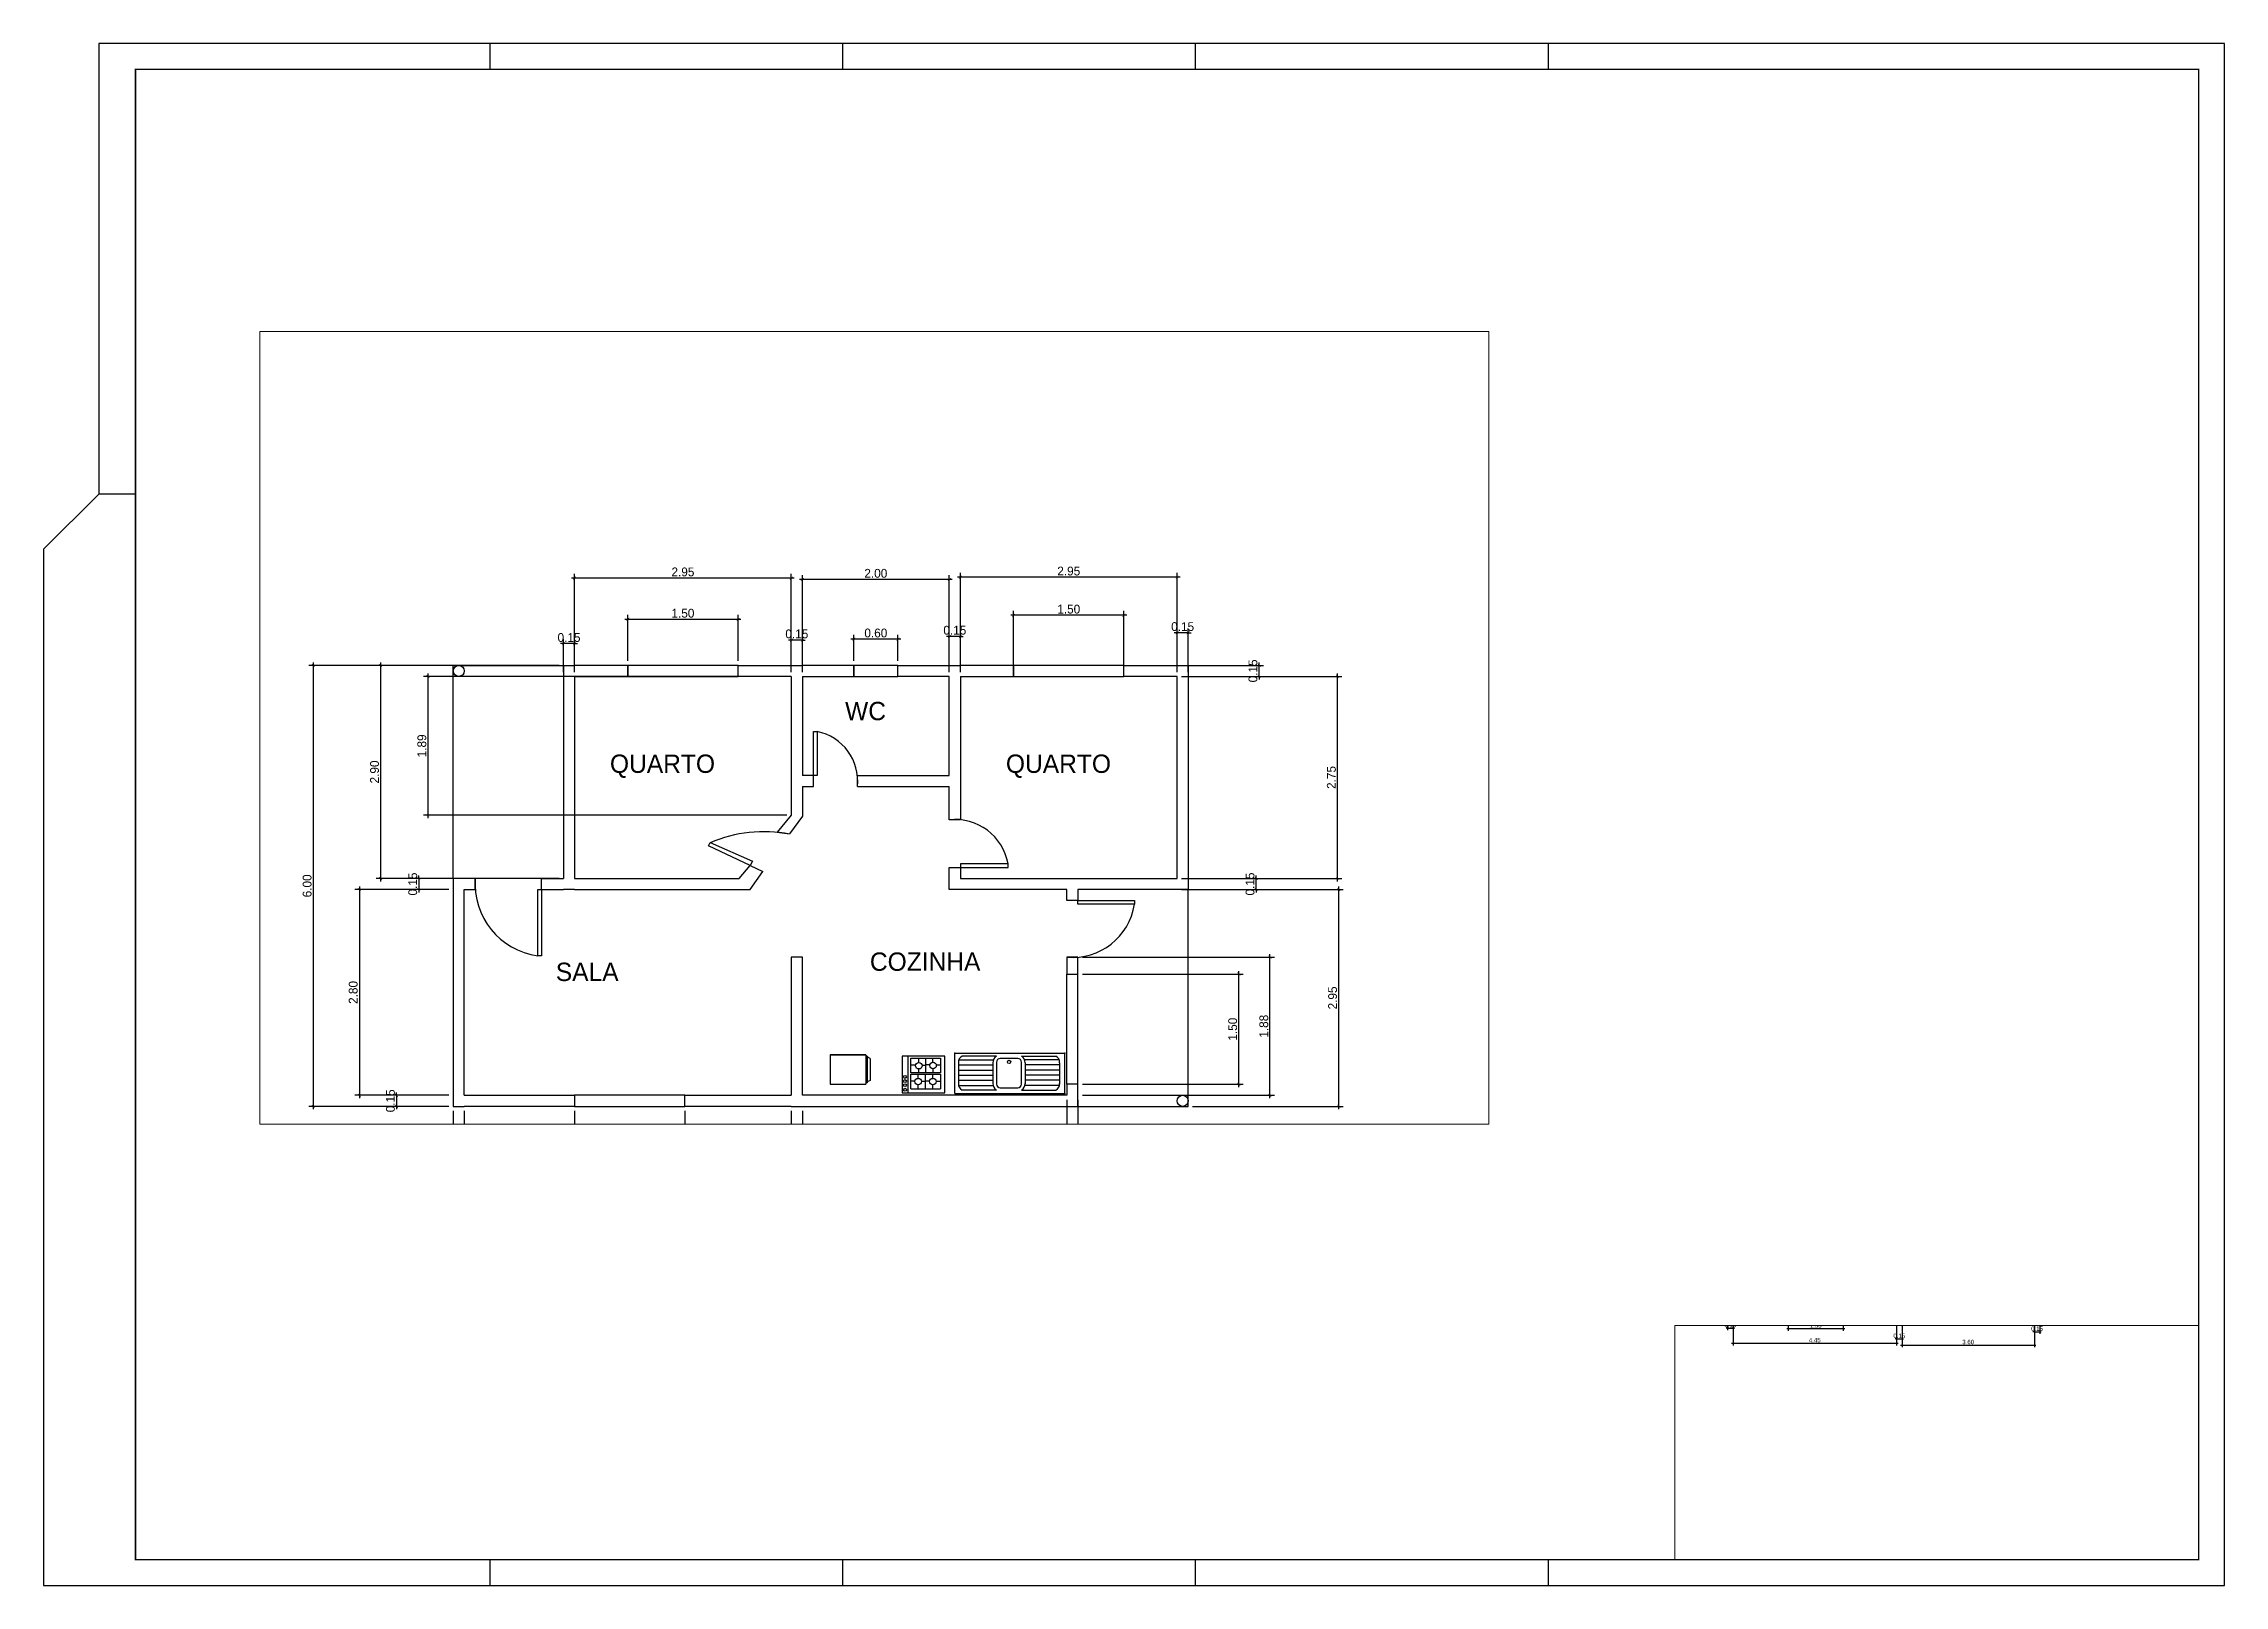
# Paper-space layout 'Layout1' of a CAD drawing. Header units: millimetres. Extents: x 1586 to 2180, y -5 to 415.
# The model-space entities are those that its viewports show. They can reach past a viewport. Long polylines and large blocks are cut down to what shows.
import ezdxf

# ---------------------------------------------------------------- set-up
doc = ezdxf.new("R2010")
doc.units = ezdxf.units.MM
for name, color, linetype in [('02', 2, 'Continuous'), ('Alvenaria', 3, 'Continuous'), ('Cotas', 7, 'Continuous'), ('Esquadrias', 20, 'Continuous'), ('Moveis', 223, 'Continuous'), ('Textos e Legendas', 7, 'Continuous'), ('Viewport', 251, 'Continuous')]:
    doc.layers.add(name, color=color, linetype=linetype)
doc.styles.add('CENTURY GOTHIC', font='GOTHIC.TTF')
doc.dimstyles.new('1_50', dxfattribs={"dimtxt": 0.12, "dimasz": 0.04, "dimexe": 0.06, "dimexo": 0.06, "dimgap": 0.02, "dimtad": 1, "dimzin": 0, "dimdsep": 46, "dimtxsty": 'CENTURY GOTHIC', "dimblk": 'ARCHTICK', "dimcen": 0.09, "dimdle": 0.04, "dimclrd": 256, "dimclre": 256, "dimclrt": 256, "dimadec": 0, "dimazin": 0, "dimtfac": 1, "dimtix": 1, "dimtmove": 0, "dimatfit": 3, "dimldrblk": 'ARCHTICK', "dimfxl": 0.06, "dimtolj": 1, "dimtzin": 0, "dimarcsym": 0})

psp = doc.layouts.get("Layout1")

msp = doc.modelspace()

# ---------------------------------------------------------------- texts
at = {"layer": 'Textos e Legendas', "char_height": 0.25, "attachment_point": 1, "style": 'CENTURY GOTHIC'}
for s, insert, width in [('WC', (91.882, 68.348), 0.87557), ('QUARTO', (88.683, 67.631), 1.74596), ('QUARTO', (94.071, 67.631), 1.74596), ('SALA', (87.946, 64.799), 2.17481), ('COZINHA', (92.22, 64.938), 2.10891)]:
    msp.add_mtext(s, dxfattribs=dict(at, insert=insert, width=width))

# ---------------------------------------------------------------- blocks, each defined once
blk = doc.blocks.new('_ArchTick')
at = {"color": 0, "linetype": 'ByBlock', "const_width": 0.15}
blk.add_lwpolyline([(-0.5, -0.5), (0.5, 0.5)], dxfattribs=at)
blk = doc.blocks.new('*D36')
at = {"layer": 'Cotas', "lineweight": -2, "transparency": 16777216}
for p, q in [((96.611, 65.794), (98.66, 65.794)), ((98.6, 62.804), (98.6, 65.834)), ((96.611, 62.844), (98.66, 62.844))]:
    blk.add_line(p, q, dxfattribs=at)
at = {"layer": 'Defpoints', "color": 0, "transparency": 16777216}
for p in [(96.551, 65.794), (98.6, 65.794), (96.551, 62.844)]:
    blk.add_point(p, dxfattribs=at)
at = {"layer": 'Cotas', "lineweight": -2, "transparency": 16777216, "xscale": 0.04, "yscale": 0.04, "zscale": 0.04}
for p, rotation in [((98.6, 65.794), 90), ((98.6, 62.844), 270)]:
    blk.add_blockref('_ArchTick', p, dxfattribs=dict(at, rotation=rotation))
at = {"layer": 'Cotas', "transparency": 16777216, "insert": (98.517, 64.319), "char_height": 0.12, "attachment_point": 5, "rotation": 90, "style": 'CENTURY GOTHIC'}
blk.add_mtext('\\A1;2.95', dxfattribs=at)
blk = doc.blocks.new('*D37')
at = {"layer": 'Cotas', "lineweight": -2, "transparency": 16777216}
for p, q in [((95.111, 64.644), (97.3, 64.644)), ((97.24, 63.104), (97.24, 64.684)), ((95.111, 63.144), (97.3, 63.144))]:
    blk.add_line(p, q, dxfattribs=at)
at = {"layer": 'Defpoints', "color": 0, "transparency": 16777216}
for p in [(95.051, 64.644), (97.24, 64.644), (95.051, 63.144)]:
    blk.add_point(p, dxfattribs=at)
at = {"layer": 'Cotas', "lineweight": -2, "transparency": 16777216, "xscale": 0.04, "yscale": 0.04, "zscale": 0.04}
for p, rotation in [((97.24, 64.644), 90), ((97.24, 63.144), 270)]:
    blk.add_blockref('_ArchTick', p, dxfattribs=dict(at, rotation=rotation))
at = {"layer": 'Cotas', "transparency": 16777216, "insert": (97.157, 63.894), "char_height": 0.12, "attachment_point": 5, "rotation": 90, "style": 'CENTURY GOTHIC'}
blk.add_mtext('\\A1;1.50', dxfattribs=at)
blk = doc.blocks.new('*D38')
at = {"layer": 'Cotas', "lineweight": -2, "transparency": 16777216}
for p, q in [((95.111, 64.874), (97.724, 64.874)), ((97.664, 62.954), (97.664, 64.914)), ((95.111, 62.994), (97.724, 62.994))]:
    blk.add_line(p, q, dxfattribs=at)
at = {"layer": 'Defpoints', "color": 0, "transparency": 16777216}
for p in [(95.051, 64.874), (97.664, 64.874), (95.051, 62.994)]:
    blk.add_point(p, dxfattribs=at)
at = {"layer": 'Cotas', "lineweight": -2, "transparency": 16777216, "xscale": 0.04, "yscale": 0.04, "zscale": 0.04}
for p, rotation in [((97.664, 64.874), 90), ((97.664, 62.994), 270)]:
    blk.add_blockref('_ArchTick', p, dxfattribs=dict(at, rotation=rotation))
at = {"layer": 'Cotas', "transparency": 16777216, "insert": (97.581, 63.934), "char_height": 0.12, "attachment_point": 5, "rotation": 90, "style": 'CENTURY GOTHIC'}
blk.add_mtext('\\A1;1.88', dxfattribs=at)
blk = doc.blocks.new('Forno1l')
at = {"layer": '02'}
for p, q in [((0.483, 0.4), (0, 0.4)), ((0, 0.4), (0, 0)), ((0, 0.4), (0.483, 0.4)), ((0.483, 0.4), (0.483, 0)), ((0.503, 0.38), (0.483, 0.38)), ((0.503, 0.38), (0.503, 0.02)), ((0.543, 0.35), (0.503, 0.37)), ((0.543, 0.35), (0.543, 0.05)), ((0, 0), (0.483, 0)), ((0.503, 0.02), (0.483, 0.02)), ((0.543, 0.05), (0.503, 0.03))]:
    blk.add_line(p, q, dxfattribs=at)
blk = doc.blocks.new('novo bloco01')
at = {"layer": 'Moveis'}
for p, q in [((0.08, 0), (0, 0)), ((0, 0), (0, -0.5)), ((0.58, 0), (0.08, 0)), ((0.08, -0.5), (0.08, 0)), ((0.58, -0.5), (0.58, 0)), ((0.118, -0.226), (0.118, -0.026)), ((0.118, -0.026), (0.318, -0.026)), ((0.518, -0.226), (0.118, -0.226)), ((0.118, -0.445), (0.118, -0.245)), ((0.118, -0.245), (0.518, -0.245)), ((0.181, -0.123), (0.127, -0.123)), ((0.216, -0.31), (0.216, -0.245)), ((0.225, -0.095), (0.225, -0.03)), ((0.227, -0.23), (0.227, -0.18)), ((0.27, -0.123), (0.327, -0.123)), ((0.318, -0.026), (0.518, -0.026)), ((0.318, -0.026), (0.318, -0.226)), ((0.318, -0.445), (0.318, -0.245)), ((0.373, -0.119), (0.319, -0.119)), ((0.415, -0.31), (0.415, -0.245)), ((0.417, -0.091), (0.417, -0.026)), ((0.419, -0.226), (0.419, -0.176)), ((0.462, -0.119), (0.519, -0.119)), ((0.518, -0.026), (0.518, -0.226)), ((0.518, -0.245), (0.518, -0.445)), ((0, -0.5), (0.08, -0.5)), ((0.08, -0.5), (0.58, -0.5)), ((0.172, -0.338), (0.118, -0.338)), ((0.118, -0.445), (0.218, -0.445)), ((0.218, -0.445), (0.218, -0.395)), ((0.218, -0.445), (0.318, -0.445)), ((0.261, -0.338), (0.318, -0.338)), ((0.371, -0.338), (0.317, -0.338)), ((0.318, -0.445), (0.518, -0.445)), ((0.417, -0.445), (0.417, -0.395)), ((0.46, -0.338), (0.517, -0.338))]:
    blk.add_line(p, q, dxfattribs=at)
for centre, radius in [((0.035, -0.282), 0.02), ((0.226, -0.129), 0.0444), ((0.418, -0.125), 0.0444), ((0.036, -0.338), 0.02), ((0.036, -0.394), 0.02), ((0.038, -0.456), 0.02), ((0.217, -0.344), 0.0444), ((0.416, -0.344), 0.0444)]:
    blk.add_circle(centre, radius, dxfattribs=at)
blk = doc.blocks.new('pia')
at = {"color": 0}
for p, q in [((58.74, 55.481), (58.74, 56.031)), ((58.74, 56.031), (60.24, 56.031)), ((58.79, 55.899), (58.79, 55.611)), ((58.79, 55.871), (59.258, 55.871)), ((58.79, 55.801), (59.258, 55.801)), ((58.797, 55.941), (59.265, 55.941)), ((59.308, 55.989), (58.84, 55.989)), ((59.258, 55.899), (59.258, 55.611)), ((59.308, 55.907), (59.308, 55.611)), ((59.598, 55.957), (59.358, 55.957)), ((59.648, 55.989), (60.116, 55.989)), ((59.648, 55.611), (59.648, 55.907)), ((60.159, 55.941), (59.691, 55.941)), ((59.698, 55.899), (59.698, 55.611)), ((60.166, 55.871), (59.698, 55.871)), ((60.166, 55.801), (59.698, 55.801)), ((60.166, 55.899), (60.166, 55.611)), ((60.24, 55.481), (60.24, 56.031)), ((58.79, 55.731), (59.258, 55.731)), ((58.79, 55.661), (59.258, 55.661)), ((58.793, 55.591), (59.261, 55.591)), ((59.308, 55.529), (58.84, 55.529)), ((59.358, 55.561), (59.598, 55.561)), ((59.648, 55.529), (60.116, 55.529)), ((60.164, 55.591), (59.695, 55.591)), ((60.166, 55.731), (59.698, 55.731)), ((60.166, 55.661), (59.698, 55.661)), ((58.74, 55.481), (60.24, 55.481))]:
    blk.add_line(p, q, dxfattribs=at)
blk.add_circle((59.479, 55.912), 0.0227, dxfattribs=at)
for centre, radius, start, end in [((58.887, 55.904), 0.0972, 118.9806, 182.8674), ((59.355, 55.904), 0.0972, 118.9806, 182.8674), ((59.358, 55.907), 0.05, 90, 180), ((59.598, 55.907), 0.05, 0, 90), ((59.601, 55.904), 0.0972, 357.1326, 61.0194), ((60.069, 55.904), 0.0972, 357.1326, 61.0194), ((58.887, 55.614), 0.0972, 177.1326, 241.0194), ((59.355, 55.614), 0.0972, 177.1326, 241.0194), ((59.358, 55.611), 0.05, 180, 270), ((59.598, 55.611), 0.05, 270, 0), ((59.601, 55.614), 0.0972, 298.9806, 2.8674), ((60.069, 55.614), 0.0972, 298.9806, 2.8674)]:
    blk.add_arc(centre, radius, start, end, dxfattribs=at)
for p in [(58.74, 56.031), (60.24, 56.031), (60.24, 56.031), (60.24, 55.481)]:
    blk.add_point(p, dxfattribs=at)
blk = doc.blocks.new('*D45')
at = {"layer": 'Cotas', "lineweight": -2, "transparency": 16777216}
for p, q in [((91.091, 68.694), (86.147, 68.694)), ((86.207, 68.734), (86.207, 66.764)), ((91.091, 66.804), (86.147, 66.804))]:
    blk.add_line(p, q, dxfattribs=at)
at = {"layer": 'Defpoints', "color": 0, "transparency": 16777216}
for p in [(91.151, 68.694), (86.207, 66.804), (91.151, 66.804)]:
    blk.add_point(p, dxfattribs=at)
at = {"layer": 'Cotas', "lineweight": -2, "transparency": 16777216, "xscale": 0.04, "yscale": 0.04, "zscale": 0.04}
for p, rotation in [((86.207, 68.694), 90), ((86.207, 66.804), 270)]:
    blk.add_blockref('_ArchTick', p, dxfattribs=dict(at, rotation=rotation))
at = {"layer": 'Cotas', "transparency": 16777216, "insert": (86.124, 67.749), "char_height": 0.12, "attachment_point": 5, "rotation": 90, "style": 'CENTURY GOTHIC'}
blk.add_mtext('\\A1;1.89', dxfattribs=at)
blk = doc.blocks.new('*D46')
at = {"layer": 'Cotas', "lineweight": -2, "transparency": 16777216}
for p, q in [((87.991, 68.844), (85.503, 68.844)), ((85.563, 68.884), (85.563, 65.904)), ((87.991, 65.944), (85.503, 65.944))]:
    blk.add_line(p, q, dxfattribs=at)
at = {"layer": 'Defpoints', "color": 0, "transparency": 16777216}
for p in [(88.051, 68.844), (85.563, 65.944), (88.051, 65.944)]:
    blk.add_point(p, dxfattribs=at)
at = {"layer": 'Cotas', "lineweight": -2, "transparency": 16777216, "xscale": 0.04, "yscale": 0.04, "zscale": 0.04}
for p, rotation in [((85.563, 68.844), 90), ((85.563, 65.944), 270)]:
    blk.add_blockref('_ArchTick', p, dxfattribs=dict(at, rotation=rotation))
at = {"layer": 'Cotas', "transparency": 16777216, "insert": (85.48, 67.394), "char_height": 0.12, "attachment_point": 5, "rotation": 90, "style": 'CENTURY GOTHIC'}
blk.add_mtext('\\A1;2.90', dxfattribs=at)
blk = doc.blocks.new('*D47')
at = {"layer": 'Cotas', "lineweight": -2, "transparency": 16777216}
for p, q in [((86.491, 68.844), (84.586, 68.844)), ((84.646, 68.884), (84.646, 62.804)), ((86.491, 62.844), (84.586, 62.844))]:
    blk.add_line(p, q, dxfattribs=at)
at = {"layer": 'Defpoints', "color": 0, "transparency": 16777216}
for p in [(86.551, 68.844), (84.646, 62.844), (86.551, 62.844)]:
    blk.add_point(p, dxfattribs=at)
at = {"layer": 'Cotas', "lineweight": -2, "transparency": 16777216, "xscale": 0.04, "yscale": 0.04, "zscale": 0.04}
for p, rotation in [((84.646, 68.844), 90), ((84.646, 62.844), 270)]:
    blk.add_blockref('_ArchTick', p, dxfattribs=dict(at, rotation=rotation))
at = {"layer": 'Cotas', "transparency": 16777216, "insert": (84.563, 65.844), "char_height": 0.12, "attachment_point": 5, "rotation": 90, "style": 'CENTURY GOTHIC'}
blk.add_mtext('\\A1;6.00', dxfattribs=at)
blk = doc.blocks.new('*D48')
at = {"layer": 'Cotas', "lineweight": -2, "transparency": 16777216}
for p, q in [((86.491, 65.944), (86.023, 65.944)), ((86.083, 65.944), (86.083, 65.984)), ((86.083, 65.944), (86.083, 65.794)), ((86.491, 65.794), (86.023, 65.794)), ((86.083, 65.794), (86.083, 65.754))]:
    blk.add_line(p, q, dxfattribs=at)
at = {"layer": 'Defpoints', "color": 0, "transparency": 16777216}
for p in [(86.551, 65.944), (86.083, 65.794), (86.551, 65.794)]:
    blk.add_point(p, dxfattribs=at)
at = {"layer": 'Cotas', "lineweight": -2, "transparency": 16777216, "xscale": 0.04, "yscale": 0.04, "zscale": 0.04}
for p, rotation in [((86.083, 65.944), 270), ((86.083, 65.794), 90)]:
    blk.add_blockref('_ArchTick', p, dxfattribs=dict(at, rotation=rotation))
at = {"layer": 'Cotas', "transparency": 16777216, "insert": (86, 65.869), "char_height": 0.12, "attachment_point": 5, "rotation": 90, "style": 'CENTURY GOTHIC'}
blk.add_mtext('\\A1;0.15', dxfattribs=at)
blk = doc.blocks.new('*D49')
at = {"layer": 'Cotas', "lineweight": -2, "transparency": 16777216}
for p, q in [((86.491, 65.794), (85.213, 65.794)), ((85.273, 65.834), (85.273, 62.954)), ((86.491, 62.994), (85.213, 62.994))]:
    blk.add_line(p, q, dxfattribs=at)
at = {"layer": 'Defpoints', "color": 0, "transparency": 16777216}
for p in [(86.551, 65.794), (85.273, 62.994), (86.551, 62.994)]:
    blk.add_point(p, dxfattribs=at)
at = {"layer": 'Cotas', "lineweight": -2, "transparency": 16777216, "xscale": 0.04, "yscale": 0.04, "zscale": 0.04}
for p, rotation in [((85.273, 65.794), 90), ((85.273, 62.994), 270)]:
    blk.add_blockref('_ArchTick', p, dxfattribs=dict(at, rotation=rotation))
at = {"layer": 'Cotas', "transparency": 16777216, "insert": (85.19, 64.394), "char_height": 0.12, "attachment_point": 5, "rotation": 90, "style": 'CENTURY GOTHIC'}
blk.add_mtext('\\A1;2.80', dxfattribs=at)
blk = doc.blocks.new('*D50')
at = {"layer": 'Cotas', "lineweight": -2, "transparency": 16777216}
for p, q in [((86.491, 62.994), (85.719, 62.994)), ((85.779, 62.994), (85.779, 63.034)), ((85.779, 62.994), (85.779, 62.844)), ((86.491, 62.844), (85.719, 62.844)), ((85.779, 62.844), (85.779, 62.804))]:
    blk.add_line(p, q, dxfattribs=at)
at = {"layer": 'Defpoints', "color": 0, "transparency": 16777216}
for p in [(86.551, 62.994), (85.779, 62.844), (86.551, 62.844)]:
    blk.add_point(p, dxfattribs=at)
at = {"layer": 'Cotas', "lineweight": -2, "transparency": 16777216, "xscale": 0.04, "yscale": 0.04, "zscale": 0.04}
for p, rotation in [((85.779, 62.994), 270), ((85.779, 62.844), 90)]:
    blk.add_blockref('_ArchTick', p, dxfattribs=dict(at, rotation=rotation))
at = {"layer": 'Cotas', "transparency": 16777216, "insert": (85.696, 62.919), "char_height": 0.12, "attachment_point": 5, "rotation": 90, "style": 'CENTURY GOTHIC'}
blk.add_mtext('\\A1;0.15', dxfattribs=at)
blk = doc.blocks.new('*D51')
at = {"layer": 'Cotas', "lineweight": -2, "transparency": 16777216}
for p, q in [((86.551, 62.784), (86.551, 62.33)), ((86.701, 62.784), (86.701, 62.33)), ((86.551, 62.39), (86.511, 62.39)), ((86.551, 62.39), (86.701, 62.39)), ((86.701, 62.39), (86.741, 62.39))]:
    blk.add_line(p, q, dxfattribs=at)
at = {"layer": 'Defpoints', "color": 0, "transparency": 16777216}
for p in [(86.551, 62.844), (86.701, 62.844), (86.701, 62.39)]:
    blk.add_point(p, dxfattribs=at)
at = {"layer": 'Cotas', "lineweight": -2, "transparency": 16777216, "xscale": 0.04, "yscale": 0.04, "zscale": 0.04}
blk.add_blockref('_ArchTick', (86.551, 62.39), dxfattribs=at)
at = {"layer": 'Cotas', "lineweight": -2, "transparency": 16777216, "xscale": 0.04, "yscale": 0.04, "zscale": 0.04, "rotation": 180}
blk.add_blockref('_ArchTick', (86.701, 62.39), dxfattribs=at)
at = {"layer": 'Cotas', "transparency": 16777216, "insert": (86.626, 62.473), "char_height": 0.12, "attachment_point": 5, "style": 'CENTURY GOTHIC'}
blk.add_mtext('\\A1;0.15', dxfattribs=at)
blk = doc.blocks.new('*D52')
at = {"layer": 'Cotas', "lineweight": -2, "transparency": 16777216}
for p, q in [((86.701, 62.784), (86.701, 61.918)), ((91.151, 62.784), (91.151, 61.918)), ((86.661, 61.978), (91.191, 61.978))]:
    blk.add_line(p, q, dxfattribs=at)
at = {"layer": 'Defpoints', "color": 0, "transparency": 16777216}
for p in [(86.701, 62.844), (91.151, 62.844), (91.151, 61.978)]:
    blk.add_point(p, dxfattribs=at)
at = {"layer": 'Cotas', "lineweight": -2, "transparency": 16777216, "xscale": 0.04, "yscale": 0.04, "zscale": 0.04, "rotation": 180}
blk.add_blockref('_ArchTick', (86.701, 61.978), dxfattribs=at)
at = {"layer": 'Cotas', "lineweight": -2, "transparency": 16777216, "xscale": 0.04, "yscale": 0.04, "zscale": 0.04}
blk.add_blockref('_ArchTick', (91.151, 61.978), dxfattribs=at)
at = {"layer": 'Cotas', "transparency": 16777216, "insert": (88.926, 62.061), "char_height": 0.12, "attachment_point": 5, "style": 'CENTURY GOTHIC'}
blk.add_mtext('\\A1;4.45', dxfattribs=at)
blk = doc.blocks.new('*D53')
at = {"layer": 'Cotas', "lineweight": -2, "transparency": 16777216}
for p, q in [((88.201, 62.784), (88.201, 62.316)), ((89.701, 62.784), (89.701, 62.316)), ((88.161, 62.376), (89.741, 62.376))]:
    blk.add_line(p, q, dxfattribs=at)
at = {"layer": 'Defpoints', "color": 0, "transparency": 16777216}
for p in [(88.201, 62.844), (89.701, 62.844), (89.701, 62.376)]:
    blk.add_point(p, dxfattribs=at)
at = {"layer": 'Cotas', "lineweight": -2, "transparency": 16777216, "xscale": 0.04, "yscale": 0.04, "zscale": 0.04, "rotation": 180}
blk.add_blockref('_ArchTick', (88.201, 62.376), dxfattribs=at)
at = {"layer": 'Cotas', "lineweight": -2, "transparency": 16777216, "xscale": 0.04, "yscale": 0.04, "zscale": 0.04}
blk.add_blockref('_ArchTick', (89.701, 62.376), dxfattribs=at)
at = {"layer": 'Cotas', "transparency": 16777216, "insert": (88.951, 62.459), "char_height": 0.12, "attachment_point": 5, "style": 'CENTURY GOTHIC'}
blk.add_mtext('\\A1;1.50', dxfattribs=at)
blk = doc.blocks.new('*D54')
at = {"layer": 'Cotas', "lineweight": -2, "transparency": 16777216}
for p, q in [((91.151, 62.784), (91.151, 62.035)), ((91.301, 62.784), (91.301, 62.035)), ((91.151, 62.095), (91.111, 62.095)), ((91.151, 62.095), (91.301, 62.095)), ((91.301, 62.095), (91.341, 62.095))]:
    blk.add_line(p, q, dxfattribs=at)
at = {"layer": 'Defpoints', "color": 0, "transparency": 16777216}
for p in [(91.151, 62.844), (91.301, 62.844), (91.301, 62.095)]:
    blk.add_point(p, dxfattribs=at)
at = {"layer": 'Cotas', "lineweight": -2, "transparency": 16777216, "xscale": 0.04, "yscale": 0.04, "zscale": 0.04}
blk.add_blockref('_ArchTick', (91.151, 62.095), dxfattribs=at)
at = {"layer": 'Cotas', "lineweight": -2, "transparency": 16777216, "xscale": 0.04, "yscale": 0.04, "zscale": 0.04, "rotation": 180}
blk.add_blockref('_ArchTick', (91.301, 62.095), dxfattribs=at)
at = {"layer": 'Cotas', "transparency": 16777216, "insert": (91.226, 62.178), "char_height": 0.12, "attachment_point": 5, "style": 'CENTURY GOTHIC'}
blk.add_mtext('\\A1;0.15', dxfattribs=at)
blk = doc.blocks.new('*D55')
at = {"layer": 'Cotas', "lineweight": -2, "transparency": 16777216}
for p, q in [((91.301, 62.784), (91.301, 61.867)), ((94.901, 62.784), (94.901, 61.867)), ((91.261, 61.927), (94.941, 61.927))]:
    blk.add_line(p, q, dxfattribs=at)
at = {"layer": 'Defpoints', "color": 0, "transparency": 16777216}
for p in [(91.301, 62.844), (94.901, 62.844), (94.901, 61.927)]:
    blk.add_point(p, dxfattribs=at)
at = {"layer": 'Cotas', "lineweight": -2, "transparency": 16777216, "xscale": 0.04, "yscale": 0.04, "zscale": 0.04, "rotation": 180}
blk.add_blockref('_ArchTick', (91.301, 61.927), dxfattribs=at)
at = {"layer": 'Cotas', "lineweight": -2, "transparency": 16777216, "xscale": 0.04, "yscale": 0.04, "zscale": 0.04}
blk.add_blockref('_ArchTick', (94.901, 61.927), dxfattribs=at)
at = {"layer": 'Cotas', "transparency": 16777216, "insert": (93.101, 62.01), "char_height": 0.12, "attachment_point": 5, "style": 'CENTURY GOTHIC'}
blk.add_mtext('\\A1;3.60', dxfattribs=at)
blk = doc.blocks.new('*D56')
at = {"layer": 'Cotas', "lineweight": -2, "transparency": 16777216}
for p, q in [((94.901, 62.934), (94.901, 62.229)), ((95.051, 62.934), (95.051, 62.229)), ((94.901, 62.289), (94.861, 62.289)), ((94.901, 62.289), (95.051, 62.289)), ((95.051, 62.289), (95.091, 62.289))]:
    blk.add_line(p, q, dxfattribs=at)
at = {"layer": 'Defpoints', "color": 0, "transparency": 16777216}
for p in [(94.901, 62.994), (95.051, 62.994), (95.051, 62.289)]:
    blk.add_point(p, dxfattribs=at)
at = {"layer": 'Cotas', "lineweight": -2, "transparency": 16777216, "xscale": 0.04, "yscale": 0.04, "zscale": 0.04}
blk.add_blockref('_ArchTick', (94.901, 62.289), dxfattribs=at)
at = {"layer": 'Cotas', "lineweight": -2, "transparency": 16777216, "xscale": 0.04, "yscale": 0.04, "zscale": 0.04, "rotation": 180}
blk.add_blockref('_ArchTick', (95.051, 62.289), dxfattribs=at)
at = {"layer": 'Cotas', "transparency": 16777216, "insert": (94.976, 62.372), "char_height": 0.12, "attachment_point": 5, "style": 'CENTURY GOTHIC'}
blk.add_mtext('\\A1;0.15', dxfattribs=at)
blk = doc.blocks.new('*D57')
at = {"layer": 'Cotas', "lineweight": -2, "transparency": 16777216}
for p, q in [((96.461, 65.944), (97.536, 65.944)), ((97.476, 65.944), (97.476, 65.984)), ((97.476, 65.794), (97.476, 65.944)), ((96.461, 65.794), (97.536, 65.794)), ((97.476, 65.794), (97.476, 65.754))]:
    blk.add_line(p, q, dxfattribs=at)
at = {"layer": 'Defpoints', "color": 0, "transparency": 16777216}
for p in [(96.401, 65.944), (97.476, 65.944), (96.401, 65.794)]:
    blk.add_point(p, dxfattribs=at)
at = {"layer": 'Cotas', "lineweight": -2, "transparency": 16777216, "xscale": 0.04, "yscale": 0.04, "zscale": 0.04}
for p, rotation in [((97.476, 65.944), 270), ((97.476, 65.794), 90)]:
    blk.add_blockref('_ArchTick', p, dxfattribs=dict(at, rotation=rotation))
at = {"layer": 'Cotas', "transparency": 16777216, "insert": (97.393, 65.869), "char_height": 0.12, "attachment_point": 5, "rotation": 90, "style": 'CENTURY GOTHIC'}
blk.add_mtext('\\A1;0.15', dxfattribs=at)
blk = doc.blocks.new('*D58')
at = {"layer": 'Cotas', "lineweight": -2, "transparency": 16777216}
for p, q in [((96.461, 68.694), (98.643, 68.694)), ((98.583, 65.904), (98.583, 68.734)), ((96.461, 65.944), (98.643, 65.944))]:
    blk.add_line(p, q, dxfattribs=at)
at = {"layer": 'Defpoints', "color": 0, "transparency": 16777216}
for p in [(96.401, 68.694), (98.583, 68.694), (96.401, 65.944)]:
    blk.add_point(p, dxfattribs=at)
at = {"layer": 'Cotas', "lineweight": -2, "transparency": 16777216, "xscale": 0.04, "yscale": 0.04, "zscale": 0.04}
for p, rotation in [((98.583, 68.694), 90), ((98.583, 65.944), 270)]:
    blk.add_blockref('_ArchTick', p, dxfattribs=dict(at, rotation=rotation))
at = {"layer": 'Cotas', "transparency": 16777216, "insert": (98.5, 67.319), "char_height": 0.12, "attachment_point": 5, "rotation": 90, "style": 'CENTURY GOTHIC'}
blk.add_mtext('\\A1;2.75', dxfattribs=at)
blk = doc.blocks.new('*D59')
at = {"layer": 'Cotas', "lineweight": -2, "transparency": 16777216}
for p, q in [((96.461, 68.844), (97.576, 68.844)), ((97.516, 68.844), (97.516, 68.884)), ((97.516, 68.694), (97.516, 68.844)), ((96.461, 68.694), (97.576, 68.694)), ((97.516, 68.694), (97.516, 68.654))]:
    blk.add_line(p, q, dxfattribs=at)
at = {"layer": 'Defpoints', "color": 0, "transparency": 16777216}
for p in [(96.401, 68.844), (97.516, 68.844), (96.401, 68.694)]:
    blk.add_point(p, dxfattribs=at)
at = {"layer": 'Cotas', "lineweight": -2, "transparency": 16777216, "xscale": 0.04, "yscale": 0.04, "zscale": 0.04}
for p, rotation in [((97.516, 68.844), 270), ((97.516, 68.694), 90)]:
    blk.add_blockref('_ArchTick', p, dxfattribs=dict(at, rotation=rotation))
at = {"layer": 'Cotas', "transparency": 16777216, "insert": (97.433, 68.769), "char_height": 0.12, "attachment_point": 5, "rotation": 90, "style": 'CENTURY GOTHIC'}
blk.add_mtext('\\A1;0.15', dxfattribs=at)
blk = doc.blocks.new('*D60')
at = {"layer": 'Cotas', "lineweight": -2, "transparency": 16777216}
for p, q in [((96.401, 69.288), (96.361, 69.288)), ((96.401, 68.754), (96.401, 69.348)), ((96.551, 69.288), (96.401, 69.288)), ((96.551, 68.754), (96.551, 69.348)), ((96.551, 69.288), (96.591, 69.288))]:
    blk.add_line(p, q, dxfattribs=at)
at = {"layer": 'Defpoints', "color": 0, "transparency": 16777216}
for p in [(96.401, 69.288), (96.401, 68.694), (96.551, 68.694)]:
    blk.add_point(p, dxfattribs=at)
at = {"layer": 'Cotas', "lineweight": -2, "transparency": 16777216, "xscale": 0.04, "yscale": 0.04, "zscale": 0.04}
blk.add_blockref('_ArchTick', (96.401, 69.288), dxfattribs=at)
at = {"layer": 'Cotas', "lineweight": -2, "transparency": 16777216, "xscale": 0.04, "yscale": 0.04, "zscale": 0.04, "rotation": 180}
blk.add_blockref('_ArchTick', (96.551, 69.288), dxfattribs=at)
at = {"layer": 'Cotas', "transparency": 16777216, "insert": (96.476, 69.371), "char_height": 0.12, "attachment_point": 5, "style": 'CENTURY GOTHIC'}
blk.add_mtext('\\A1;0.15', dxfattribs=at)
blk = doc.blocks.new('*D61')
at = {"layer": 'Cotas', "lineweight": -2, "transparency": 16777216}
for p, q in [((96.441, 70.044), (93.411, 70.044)), ((93.451, 68.754), (93.451, 70.104)), ((96.401, 68.754), (96.401, 70.104))]:
    blk.add_line(p, q, dxfattribs=at)
at = {"layer": 'Defpoints', "color": 0, "transparency": 16777216}
for p in [(93.451, 70.044), (93.451, 68.694), (96.401, 68.694)]:
    blk.add_point(p, dxfattribs=at)
at = {"layer": 'Cotas', "lineweight": -2, "transparency": 16777216, "xscale": 0.04, "yscale": 0.04, "zscale": 0.04, "rotation": 180}
blk.add_blockref('_ArchTick', (93.451, 70.044), dxfattribs=at)
at = {"layer": 'Cotas', "lineweight": -2, "transparency": 16777216, "xscale": 0.04, "yscale": 0.04, "zscale": 0.04}
blk.add_blockref('_ArchTick', (96.401, 70.044), dxfattribs=at)
at = {"layer": 'Cotas', "transparency": 16777216, "insert": (94.926, 70.127), "char_height": 0.12, "attachment_point": 5, "style": 'CENTURY GOTHIC'}
blk.add_mtext('\\A1;2.95', dxfattribs=at)
blk = doc.blocks.new('*D62')
at = {"layer": 'Cotas', "lineweight": -2, "transparency": 16777216}
for p, q in [((95.716, 69.526), (94.136, 69.526)), ((94.176, 68.754), (94.176, 69.586)), ((95.676, 68.754), (95.676, 69.586))]:
    blk.add_line(p, q, dxfattribs=at)
at = {"layer": 'Defpoints', "color": 0, "transparency": 16777216}
for p in [(94.176, 69.526), (94.176, 68.694), (95.676, 68.694)]:
    blk.add_point(p, dxfattribs=at)
at = {"layer": 'Cotas', "lineweight": -2, "transparency": 16777216, "xscale": 0.04, "yscale": 0.04, "zscale": 0.04, "rotation": 180}
blk.add_blockref('_ArchTick', (94.176, 69.526), dxfattribs=at)
at = {"layer": 'Cotas', "lineweight": -2, "transparency": 16777216, "xscale": 0.04, "yscale": 0.04, "zscale": 0.04}
blk.add_blockref('_ArchTick', (95.676, 69.526), dxfattribs=at)
at = {"layer": 'Cotas', "transparency": 16777216, "insert": (94.926, 69.609), "char_height": 0.12, "attachment_point": 5, "style": 'CENTURY GOTHIC'}
blk.add_mtext('\\A1;1.50', dxfattribs=at)
blk = doc.blocks.new('*D63')
at = {"layer": 'Cotas', "lineweight": -2, "transparency": 16777216}
for p, q in [((93.301, 69.239), (93.261, 69.239)), ((93.301, 68.754), (93.301, 69.299)), ((93.451, 69.239), (93.301, 69.239)), ((93.451, 68.754), (93.451, 69.299)), ((93.451, 69.239), (93.491, 69.239))]:
    blk.add_line(p, q, dxfattribs=at)
at = {"layer": 'Defpoints', "color": 0, "transparency": 16777216}
for p in [(93.301, 69.239), (93.301, 68.694), (93.451, 68.694)]:
    blk.add_point(p, dxfattribs=at)
at = {"layer": 'Cotas', "lineweight": -2, "transparency": 16777216, "xscale": 0.04, "yscale": 0.04, "zscale": 0.04}
blk.add_blockref('_ArchTick', (93.301, 69.239), dxfattribs=at)
at = {"layer": 'Cotas', "lineweight": -2, "transparency": 16777216, "xscale": 0.04, "yscale": 0.04, "zscale": 0.04, "rotation": 180}
blk.add_blockref('_ArchTick', (93.451, 69.239), dxfattribs=at)
at = {"layer": 'Cotas', "transparency": 16777216, "insert": (93.376, 69.322), "char_height": 0.12, "attachment_point": 5, "style": 'CENTURY GOTHIC'}
blk.add_mtext('\\A1;0.15', dxfattribs=at)
blk = doc.blocks.new('*D64')
at = {"layer": 'Cotas', "lineweight": -2, "transparency": 16777216}
for p, q in [((91.301, 68.754), (91.301, 70.073)), ((93.301, 68.754), (93.301, 70.073)), ((93.341, 70.013), (91.261, 70.013))]:
    blk.add_line(p, q, dxfattribs=at)
at = {"layer": 'Defpoints', "color": 0, "transparency": 16777216}
for p in [(91.301, 70.013), (91.301, 68.694), (93.301, 68.694)]:
    blk.add_point(p, dxfattribs=at)
at = {"layer": 'Cotas', "lineweight": -2, "transparency": 16777216, "xscale": 0.04, "yscale": 0.04, "zscale": 0.04, "rotation": 180}
blk.add_blockref('_ArchTick', (91.301, 70.013), dxfattribs=at)
at = {"layer": 'Cotas', "lineweight": -2, "transparency": 16777216, "xscale": 0.04, "yscale": 0.04, "zscale": 0.04}
blk.add_blockref('_ArchTick', (93.301, 70.013), dxfattribs=at)
at = {"layer": 'Cotas', "transparency": 16777216, "insert": (92.301, 70.096), "char_height": 0.12, "attachment_point": 5, "style": 'CENTURY GOTHIC'}
blk.add_mtext('\\A1;2.00', dxfattribs=at)
blk = doc.blocks.new('*D65')
at = {"layer": 'Cotas', "lineweight": -2, "transparency": 16777216}
for p, q in [((92.641, 69.201), (91.961, 69.201)), ((92.001, 68.904), (92.001, 69.261)), ((92.601, 68.904), (92.601, 69.261))]:
    blk.add_line(p, q, dxfattribs=at)
at = {"layer": 'Defpoints', "color": 0, "transparency": 16777216}
for p in [(92.001, 69.201), (92.001, 68.844), (92.601, 68.844)]:
    blk.add_point(p, dxfattribs=at)
at = {"layer": 'Cotas', "lineweight": -2, "transparency": 16777216, "xscale": 0.04, "yscale": 0.04, "zscale": 0.04, "rotation": 180}
blk.add_blockref('_ArchTick', (92.001, 69.201), dxfattribs=at)
at = {"layer": 'Cotas', "lineweight": -2, "transparency": 16777216, "xscale": 0.04, "yscale": 0.04, "zscale": 0.04}
blk.add_blockref('_ArchTick', (92.601, 69.201), dxfattribs=at)
at = {"layer": 'Cotas', "transparency": 16777216, "insert": (92.301, 69.284), "char_height": 0.12, "attachment_point": 5, "style": 'CENTURY GOTHIC'}
blk.add_mtext('\\A1;0.60', dxfattribs=at)
blk = doc.blocks.new('*D66')
at = {"layer": 'Cotas', "lineweight": -2, "transparency": 16777216}
for p, q in [((91.151, 69.189), (91.111, 69.189)), ((91.151, 68.754), (91.151, 69.249)), ((91.301, 69.189), (91.151, 69.189)), ((91.301, 68.754), (91.301, 69.249)), ((91.301, 69.189), (91.341, 69.189))]:
    blk.add_line(p, q, dxfattribs=at)
at = {"layer": 'Defpoints', "color": 0, "transparency": 16777216}
for p in [(91.151, 69.189), (91.151, 68.694), (91.301, 68.694)]:
    blk.add_point(p, dxfattribs=at)
at = {"layer": 'Cotas', "lineweight": -2, "transparency": 16777216, "xscale": 0.04, "yscale": 0.04, "zscale": 0.04}
blk.add_blockref('_ArchTick', (91.151, 69.189), dxfattribs=at)
at = {"layer": 'Cotas', "lineweight": -2, "transparency": 16777216, "xscale": 0.04, "yscale": 0.04, "zscale": 0.04, "rotation": 180}
blk.add_blockref('_ArchTick', (91.301, 69.189), dxfattribs=at)
at = {"layer": 'Cotas', "transparency": 16777216, "insert": (91.226, 69.272), "char_height": 0.12, "attachment_point": 5, "style": 'CENTURY GOTHIC'}
blk.add_mtext('\\A1;0.15', dxfattribs=at)
blk = doc.blocks.new('*D67')
at = {"layer": 'Cotas', "lineweight": -2, "transparency": 16777216}
for p, q in [((91.191, 70.032), (88.161, 70.032)), ((88.201, 68.754), (88.201, 70.092)), ((91.151, 68.754), (91.151, 70.092))]:
    blk.add_line(p, q, dxfattribs=at)
at = {"layer": 'Defpoints', "color": 0, "transparency": 16777216}
for p in [(88.201, 70.032), (88.201, 68.694), (91.151, 68.694)]:
    blk.add_point(p, dxfattribs=at)
at = {"layer": 'Cotas', "lineweight": -2, "transparency": 16777216, "xscale": 0.04, "yscale": 0.04, "zscale": 0.04, "rotation": 180}
blk.add_blockref('_ArchTick', (88.201, 70.032), dxfattribs=at)
at = {"layer": 'Cotas', "lineweight": -2, "transparency": 16777216, "xscale": 0.04, "yscale": 0.04, "zscale": 0.04}
blk.add_blockref('_ArchTick', (91.151, 70.032), dxfattribs=at)
at = {"layer": 'Cotas', "transparency": 16777216, "insert": (89.676, 70.115), "char_height": 0.12, "attachment_point": 5, "style": 'CENTURY GOTHIC'}
blk.add_mtext('\\A1;2.95', dxfattribs=at)
blk = doc.blocks.new('*D68')
at = {"layer": 'Cotas', "lineweight": -2, "transparency": 16777216}
for p, q in [((90.466, 69.47), (88.886, 69.47)), ((88.926, 68.904), (88.926, 69.53)), ((90.426, 68.904), (90.426, 69.53))]:
    blk.add_line(p, q, dxfattribs=at)
at = {"layer": 'Defpoints', "color": 0, "transparency": 16777216}
for p in [(88.926, 69.47), (88.926, 68.844), (90.426, 68.844)]:
    blk.add_point(p, dxfattribs=at)
at = {"layer": 'Cotas', "lineweight": -2, "transparency": 16777216, "xscale": 0.04, "yscale": 0.04, "zscale": 0.04, "rotation": 180}
blk.add_blockref('_ArchTick', (88.926, 69.47), dxfattribs=at)
at = {"layer": 'Cotas', "lineweight": -2, "transparency": 16777216, "xscale": 0.04, "yscale": 0.04, "zscale": 0.04}
blk.add_blockref('_ArchTick', (90.426, 69.47), dxfattribs=at)
at = {"layer": 'Cotas', "transparency": 16777216, "insert": (89.676, 69.553), "char_height": 0.12, "attachment_point": 5, "style": 'CENTURY GOTHIC'}
blk.add_mtext('\\A1;1.50', dxfattribs=at)
blk = doc.blocks.new('*D69')
at = {"layer": 'Cotas', "lineweight": -2, "transparency": 16777216}
for p, q in [((88.051, 68.754), (88.051, 69.2)), ((88.201, 68.754), (88.201, 69.2)), ((88.051, 69.14), (88.011, 69.14)), ((88.201, 69.14), (88.051, 69.14)), ((88.201, 69.14), (88.241, 69.14))]:
    blk.add_line(p, q, dxfattribs=at)
at = {"layer": 'Defpoints', "color": 0, "transparency": 16777216}
for p in [(88.051, 69.14), (88.051, 68.694), (88.201, 68.694)]:
    blk.add_point(p, dxfattribs=at)
at = {"layer": 'Cotas', "lineweight": -2, "transparency": 16777216, "xscale": 0.04, "yscale": 0.04, "zscale": 0.04}
blk.add_blockref('_ArchTick', (88.051, 69.14), dxfattribs=at)
at = {"layer": 'Cotas', "lineweight": -2, "transparency": 16777216, "xscale": 0.04, "yscale": 0.04, "zscale": 0.04, "rotation": 180}
blk.add_blockref('_ArchTick', (88.201, 69.14), dxfattribs=at)
at = {"layer": 'Cotas', "transparency": 16777216, "insert": (88.126, 69.223), "char_height": 0.12, "attachment_point": 5, "style": 'CENTURY GOTHIC'}
blk.add_mtext('\\A1;0.15', dxfattribs=at)

# ---------------------------------------------------------------- dimensions: what is measured, and where the dimension line sits
at = {"layer": 'Cotas'}
for base, p1, p2, picture, middle in [((88.201, 70.032), (91.151, 68.694), (88.201, 68.694), '*D67', (89.676, 70.115)), ((91.301, 70.013), (93.301, 68.694), (91.301, 68.694), '*D64', (92.301, 70.096)), ((93.451, 70.044), (96.401, 68.694), (93.451, 68.694), '*D61', (94.926, 70.127)), ((88.926, 69.47), (90.426, 68.844), (88.926, 68.844), '*D68', (89.676, 69.553)), ((94.176, 69.526), (95.676, 68.694), (94.176, 68.694), '*D62', (94.926, 69.609)), ((96.401, 69.288), (96.551, 68.694), (96.401, 68.694), '*D60', (96.476, 69.371)), ((88.051, 69.14), (88.201, 68.694), (88.051, 68.694), '*D69', (88.126, 69.223)), ((91.151, 69.189), (91.301, 68.694), (91.151, 68.694), '*D66', (91.226, 69.272)), ((92.001, 69.201), (92.601, 68.844), (92.001, 68.844), '*D65', (92.301, 69.284)), ((93.301, 69.239), (93.451, 68.694), (93.301, 68.694), '*D63', (93.376, 69.322)), ((95.051, 62.289), (94.901, 62.994), (95.051, 62.994), '*D56', (94.976, 62.372)), ((86.701, 62.39), (86.551, 62.844), (86.701, 62.844), '*D51', (86.626, 62.473)), ((91.151, 61.978), (86.701, 62.844), (91.151, 62.844), '*D52', (88.926, 62.061)), ((89.701, 62.376), (88.201, 62.844), (89.701, 62.844), '*D53', (88.951, 62.459)), ((91.301, 62.095), (91.151, 62.844), (91.301, 62.844), '*D54', (91.226, 62.178)), ((94.901, 61.927), (91.301, 62.844), (94.901, 62.844), '*D55', (93.101, 62.01))]:
    dim = msp.add_linear_dim(base=base, p1=p1, p2=p2, dimstyle='1_50', dxfattribs=at)
    dim.commit()
    dim.dimension.update_dxf_attribs({"geometry": picture, "text_midpoint": middle})
for base, p1, p2, picture, middle in [((84.646, 62.844), (86.551, 68.844), (86.551, 62.844), '*D47', (84.563, 65.844)), ((85.563, 65.944), (88.051, 68.844), (88.051, 65.944), '*D46', (85.48, 67.394)), ((97.516, 68.844), (96.401, 68.694), (96.401, 68.844), '*D59', (97.433, 68.769)), ((86.207, 66.804), (91.151, 68.694), (91.151, 66.804), '*D45', (86.124, 67.749)), ((98.583, 68.694), (96.401, 65.944), (96.401, 68.694), '*D58', (98.5, 67.319)), ((86.083, 65.794), (86.551, 65.944), (86.551, 65.794), '*D48', (86, 65.869)), ((97.476, 65.944), (96.401, 65.794), (96.401, 65.944), '*D57', (97.393, 65.869)), ((85.273, 62.994), (86.551, 65.794), (86.551, 62.994), '*D49', (85.19, 64.394)), ((97.664, 64.874), (95.051, 62.994), (95.051, 64.874), '*D38', (97.581, 63.934)), ((97.24, 64.644), (95.051, 63.144), (95.051, 64.644), '*D37', (97.157, 63.894)), ((85.779, 62.844), (86.551, 62.994), (86.551, 62.844), '*D50', (85.696, 62.919))]:
    dim = msp.add_linear_dim(base=base, p1=p1, p2=p2, angle=90, dimstyle='1_50', dxfattribs=at)
    dim.commit()
    dim.dimension.update_dxf_attribs({"geometry": picture, "text_midpoint": middle})
dim = msp.add_aligned_dim(p1=(96.551, 62.844), p2=(96.551, 65.794), distance=-2.049, dimstyle='1_50', dxfattribs=at)
dim.commit()
dim.dimension.update_dxf_attribs({"geometry": '*D36', "text_midpoint": (98.517, 64.319)})

# ---------------------------------------------------------------- linework, layer by layer
for p, q in [((86.551, 65.944), (86.551, 68.844)), ((86.551, 68.844), (88.051, 68.844)), ((96.551, 62.844), (96.551, 65.794)), ((95.051, 62.844), (96.551, 62.844))]:
    msp.add_line(p, q)
at = {"layer": 'Alvenaria'}
for p, q in [((88.051, 68.844), (88.201, 68.844)), ((88.051, 68.844), (88.051, 65.944)), ((88.926, 68.844), (88.201, 68.844)), ((88.926, 68.694), (88.926, 68.844)), ((90.426, 68.694), (90.426, 68.844)), ((90.426, 68.844), (91.151, 68.844)), ((91.151, 68.844), (91.301, 68.844)), ((92.001, 68.844), (91.301, 68.844)), ((92.001, 68.694), (92.001, 68.844)), ((92.601, 68.694), (92.601, 68.844)), ((92.601, 68.844), (93.301, 68.844)), ((93.301, 68.844), (93.451, 68.844)), ((94.176, 68.844), (93.451, 68.844)), ((94.176, 68.694), (94.176, 68.844)), ((95.676, 68.694), (95.676, 68.844)), ((95.676, 68.844), (96.401, 68.844)), ((96.401, 68.844), (96.551, 68.844)), ((96.551, 68.844), (96.551, 68.694)), ((88.201, 68.694), (88.201, 65.944)), ((88.201, 68.694), (88.926, 68.694)), ((91.151, 68.694), (90.426, 68.694)), ((91.151, 68.694), (91.151, 66.804)), ((91.301, 68.694), (91.301, 67.344)), ((91.301, 68.694), (92.001, 68.694)), ((93.301, 68.694), (92.601, 68.694)), ((93.301, 67.344), (93.301, 68.694)), ((93.451, 68.694), (93.451, 67.344)), ((93.451, 68.694), (94.176, 68.694)), ((96.401, 68.694), (95.676, 68.694)), ((96.401, 65.944), (96.401, 68.694)), ((96.551, 68.694), (96.551, 65.944)), ((91.451, 67.344), (91.301, 67.344)), ((91.301, 67.194), (91.301, 66.794)), ((91.301, 67.194), (91.451, 67.194)), ((91.451, 67.194), (91.451, 67.344)), ((92.051, 67.194), (92.051, 67.344)), ((92.051, 67.344), (93.301, 67.344)), ((92.051, 67.194), (93.301, 67.194)), ((93.301, 66.744), (93.301, 67.194)), ((93.451, 67.344), (93.451, 67.194)), ((93.451, 67.194), (93.451, 66.744)), ((91.151, 66.804), (90.96, 66.573)), ((91.301, 66.794), (91.128, 66.55)), ((90.96, 66.573), (91.128, 66.55)), ((93.451, 66.744), (93.301, 66.744)), ((86.701, 65.944), (86.551, 65.944)), ((86.551, 65.944), (86.551, 65.794)), ((86.851, 65.944), (86.701, 65.944)), ((86.851, 65.794), (86.851, 65.944)), ((87.751, 65.794), (87.751, 65.944)), ((87.751, 65.944), (88.051, 65.944)), ((88.201, 65.944), (90.441, 65.944)), ((90.441, 65.944), (90.591, 66.121)), ((90.591, 66.121), (90.765, 66.039)), ((90.591, 65.794), (90.765, 66.039)), ((93.301, 65.944), (93.301, 66.094)), ((93.301, 66.094), (93.451, 66.094)), ((93.301, 65.794), (93.301, 65.944)), ((93.451, 66.094), (93.451, 65.944)), ((93.451, 65.944), (96.401, 65.944)), ((96.551, 65.944), (96.551, 65.794)), ((86.551, 65.794), (86.551, 62.994)), ((86.701, 62.994), (86.701, 65.794)), ((86.701, 65.794), (86.851, 65.794)), ((87.751, 65.794), (88.051, 65.794)), ((88.201, 65.794), (88.051, 65.794)), ((88.201, 65.794), (88.351, 65.794)), ((88.351, 65.794), (90.441, 65.794)), ((90.441, 65.794), (90.591, 65.794)), ((93.451, 65.794), (93.301, 65.794)), ((94.901, 65.794), (93.451, 65.794)), ((94.901, 65.644), (94.901, 65.794)), ((95.051, 65.644), (94.901, 65.644)), ((96.401, 65.794), (95.051, 65.794)), ((95.051, 65.794), (95.051, 65.644)), ((96.551, 65.794), (96.401, 65.794)), ((91.301, 64.874), (91.151, 64.874)), ((91.151, 64.874), (91.151, 62.994)), ((91.301, 62.994), (91.301, 64.874)), ((95.051, 64.874), (94.901, 64.874)), ((94.901, 64.874), (94.901, 64.644)), ((95.051, 64.644), (95.051, 64.874)), ((94.901, 64.644), (95.051, 64.644)), ((86.551, 62.994), (86.551, 62.844)), ((86.701, 62.994), (88.201, 62.994)), ((89.701, 62.994), (91.151, 62.994)), ((94.901, 62.994), (91.301, 62.994)), ((95.051, 63.144), (94.901, 63.144)), ((94.901, 63.144), (94.901, 62.994)), ((95.051, 62.994), (95.051, 63.144)), ((95.051, 62.844), (95.051, 62.994)), ((86.551, 62.844), (86.701, 62.844)), ((88.201, 62.844), (86.701, 62.844)), ((91.151, 62.844), (89.701, 62.844)), ((91.151, 62.844), (91.301, 62.844)), ((91.301, 62.844), (94.901, 62.844)), ((94.901, 62.844), (95.051, 62.844))]:
    msp.add_line(p, q, dxfattribs=at)
for centre in [(86.626, 68.769), (96.476, 62.919)]:
    msp.add_circle(centre, 0.075, dxfattribs=at)
at = {"layer": 'Esquadrias'}
for p, q in [((90.426, 68.844), (88.926, 68.844)), ((88.926, 68.844), (88.926, 68.694)), ((90.426, 68.694), (90.426, 68.844)), ((92.601, 68.844), (92.001, 68.844)), ((92.001, 68.844), (92.001, 68.694)), ((92.601, 68.694), (92.601, 68.844)), ((95.676, 68.844), (94.176, 68.844)), ((94.176, 68.844), (94.176, 68.694)), ((95.676, 68.694), (95.676, 68.844)), ((88.926, 68.694), (90.426, 68.694)), ((92.001, 68.694), (92.601, 68.694)), ((94.176, 68.694), (95.676, 68.694)), ((91.451, 67.344), (91.451, 67.944)), ((91.451, 67.944), (91.501, 67.944)), ((91.501, 67.944), (91.501, 67.344)), ((91.501, 67.344), (91.451, 67.344)), ((90.026, 66.387), (90.047, 66.432)), ((90.591, 66.121), (90.026, 66.387)), ((90.047, 66.432), (90.622, 66.18)), ((90.622, 66.18), (90.591, 66.121)), ((94.101, 66.144), (93.451, 66.144)), ((93.451, 66.144), (93.451, 66.094)), ((93.451, 66.094), (94.101, 66.094)), ((94.101, 66.094), (94.101, 66.144)), ((87.701, 64.894), (87.701, 65.794)), ((87.701, 65.794), (87.751, 65.794)), ((87.751, 65.794), (87.751, 64.894)), ((95.051, 65.644), (95.821, 65.644)), ((95.051, 65.594), (95.051, 65.644)), ((95.821, 65.594), (95.051, 65.594)), ((95.821, 65.644), (95.821, 65.594)), ((87.751, 64.894), (87.701, 64.894)), ((94.901, 63.144), (94.901, 64.644)), ((95.051, 63.144), (95.051, 64.644)), ((89.701, 62.994), (88.201, 62.994)), ((88.201, 62.994), (88.201, 62.844)), ((89.701, 62.844), (89.701, 62.994)), ((88.201, 62.844), (89.701, 62.844))]:
    msp.add_line(p, q, dxfattribs=at)
for centre, radius, start, end in [((91.367, 67.269), 0.688, 353.7434, 78.7643), ((90.784, 64.691), 1.89, 79.5214, 112.9298), ((93.376, 66.011), 0.737, 10.4207, 95.8395), ((87.832, 65.869), 0.984, 175.6276, 262.3544), ((94.976, 65.726), 0.855, 264.969, 351.1251)]:
    msp.add_arc(centre, radius, start, end, dxfattribs=at)

# ---------------------------------------------------------------- block references
at = {"layer": 'Textos e Legendas'}
for name, p in [('Forno1l', (91.68, 63.146)), ('novo bloco01', (92.661, 63.526)), ('pia', (34.635, 7.537))]:
    msp.add_blockref(name, p, dxfattribs=at)

msp.set_redraw_order([(e.dxf.handle, doc.entitydb.next_handle()) for e in msp.query("TEXT MTEXT ATTDEF DIMENSION ARC_DIMENSION")])  # texts and dimensions are drawn at this point

# ---------------------------------------------------------------- linework, layer by layer
for p, q in [((1707.64, 407.78), (1707.64, 414.78)), ((1803.64, 407.78), (1803.64, 414.78)), ((1899.64, 407.78), (1899.64, 414.78)), ((1995.64, 407.78), (1995.64, 414.78)), ((1611.14, 292.21), (1601.14, 292.21)), ((1707.64, -4.79), (1707.64, 2.21)), ((1803.64, -4.79), (1803.64, 2.21)), ((1899.64, -4.79), (1899.64, 2.21)), ((1995.64, -4.79), (1995.64, 2.21))]:
    psp.add_line(p, q)
at = {"lineweight": 30}
psp.add_lwpolyline([(1601.14, 414.78), (1601.14, 292.21), (1586.14, 277.21), (1586.14, -4.79), (2179.62, -4.79), (2179.62, 414.78)], close=True, dxfattribs=at)
at = {"const_width": 0.437}
psp.add_lwpolyline([(1611.14, 407.78), (2172.62, 407.78), (2172.62, 2.21), (1611.14, 2.21)], close=True, dxfattribs=at)

# ---------------------------------------------------------------- viewports
at = {"layer": 'Viewport'}
psp.add_viewport(center=(1812.22, 228.57), size=(334.4, 215.692), view_center_point=(92.281, 67.994), view_height=10.7846, dxfattribs=at)
psp.add_viewport(center=(2101.35, 34.05), size=(142.53, 63.6825), view_center_point=(92.246, 59.272), view_height=6.36825, status=3, dxfattribs=at)

doc.saveas('drawing.dxf')
